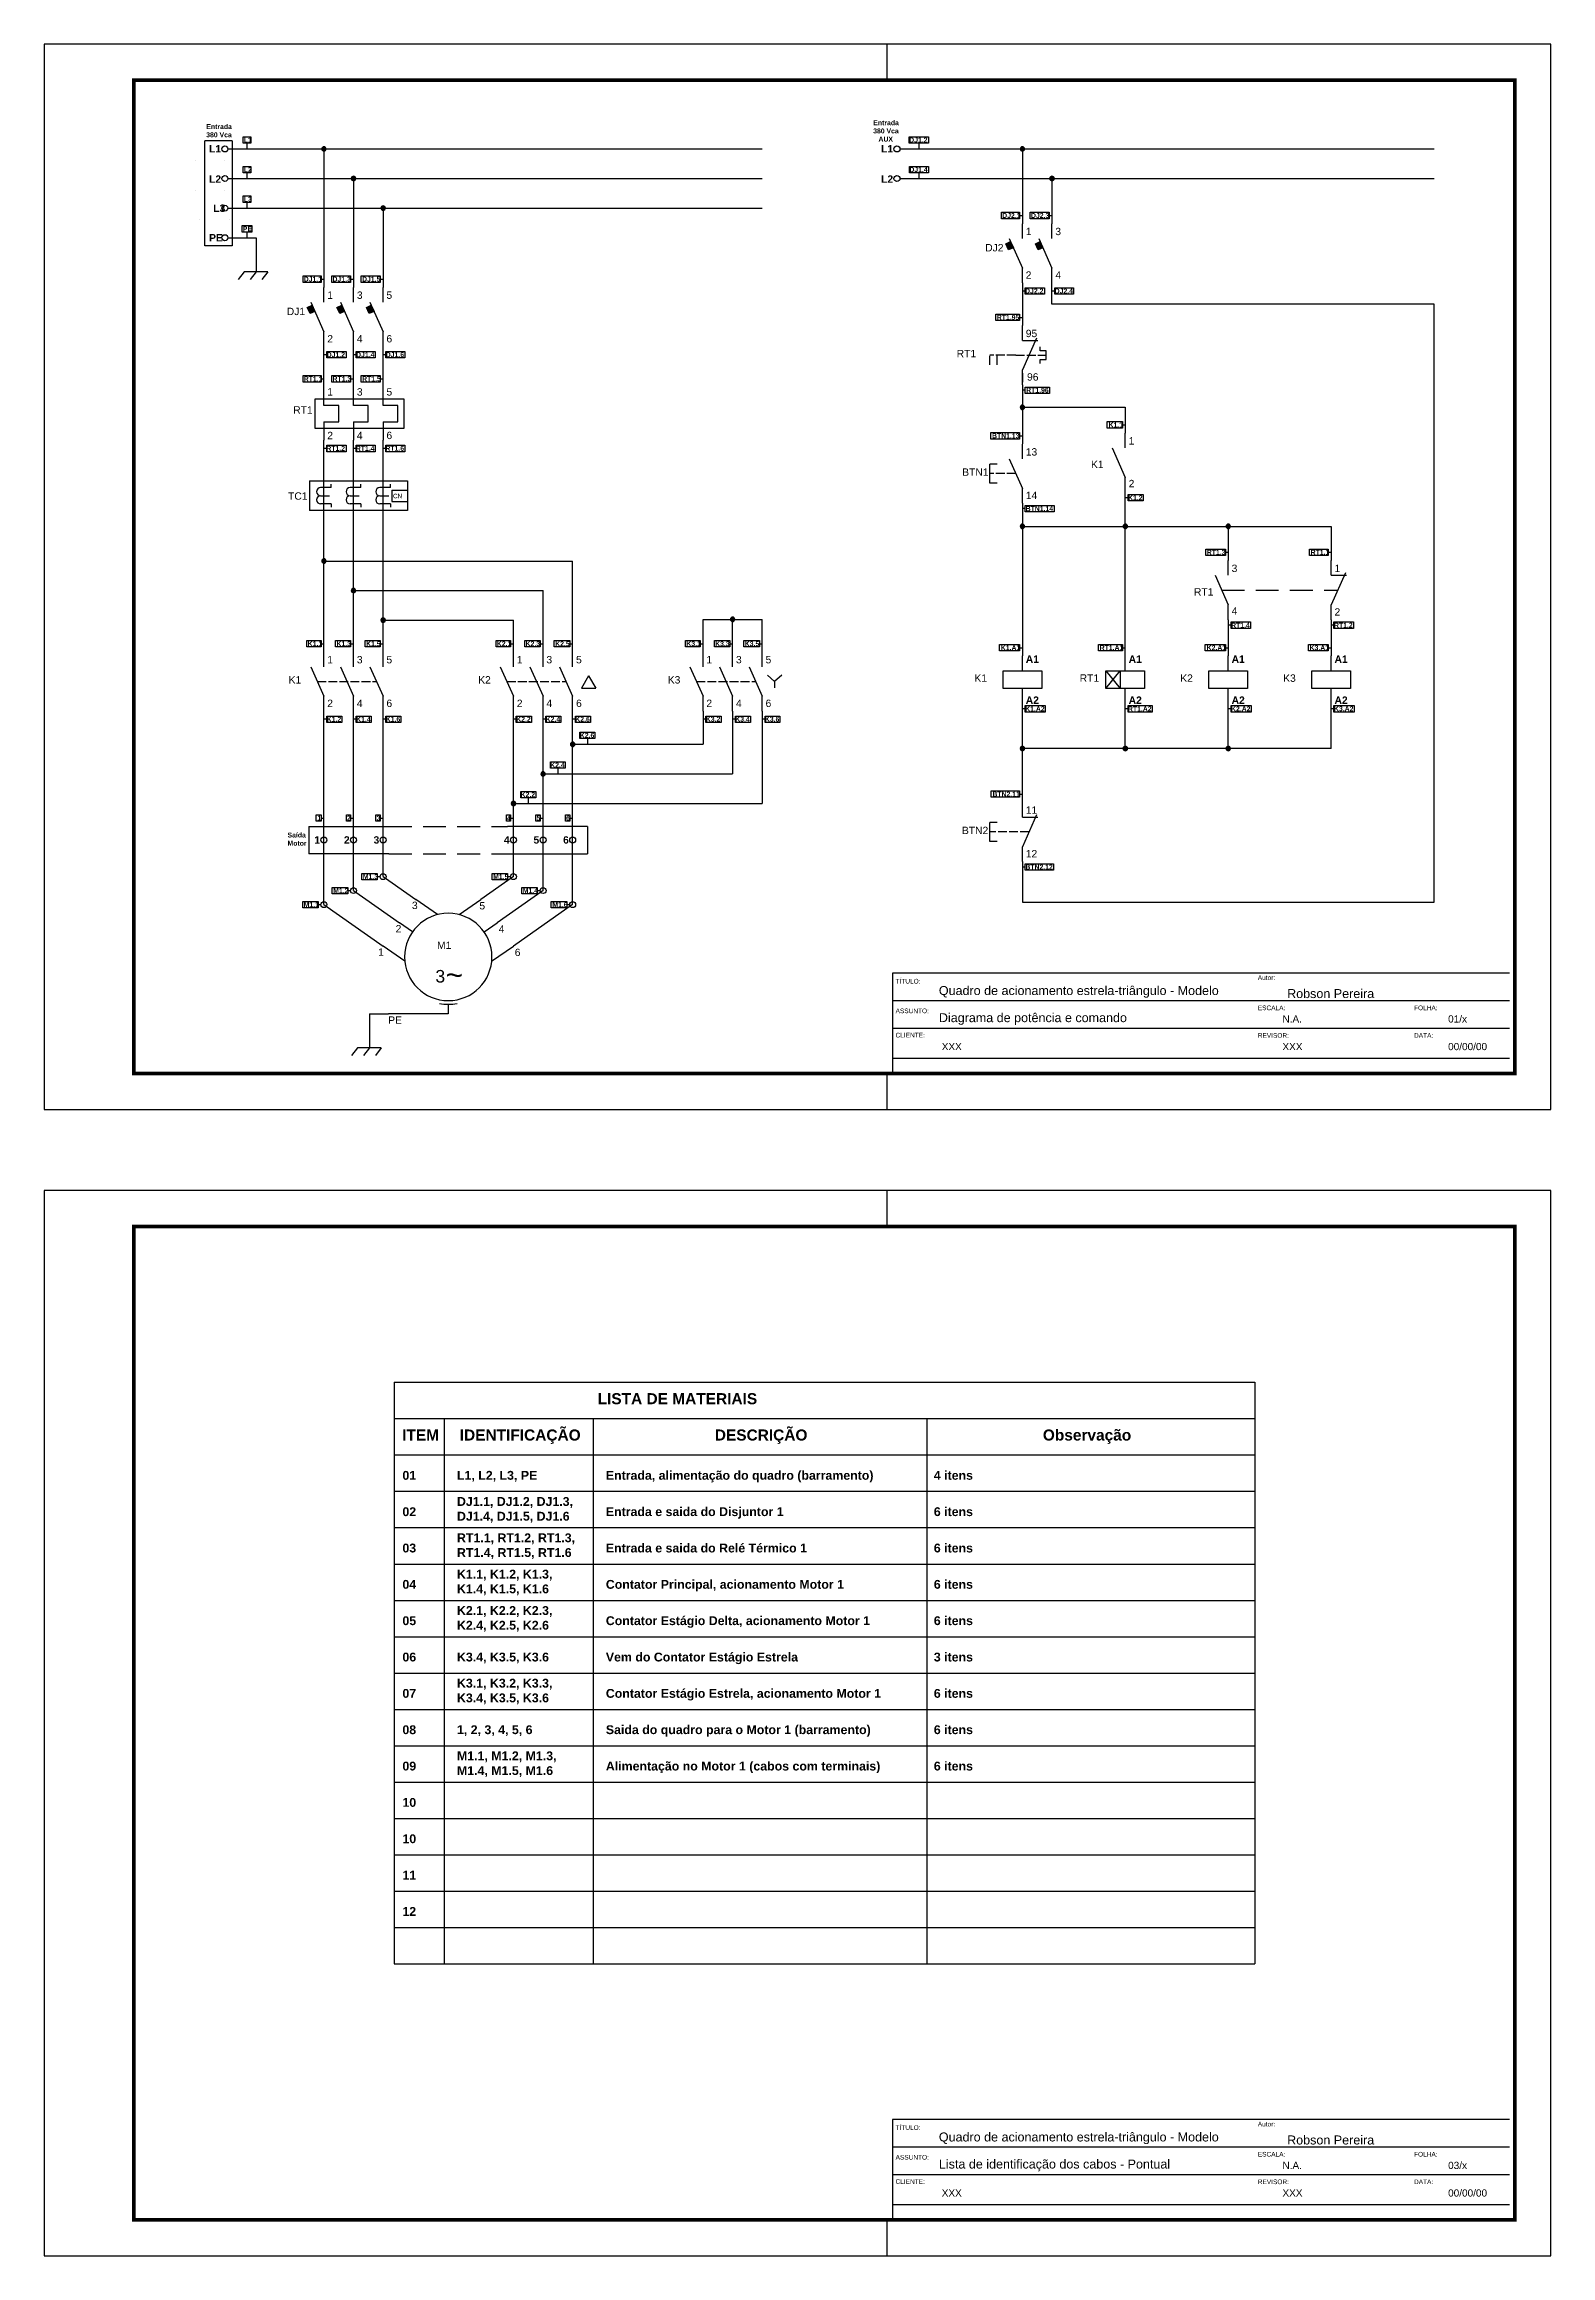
# Model space of a CAD drawing. Header units: millimetres. Extents: x 2659 to 3827, y -300 to 317.
# Drawn here: x 2784 to 3204, y -300 to 317 of the extents above; entities that cross this region are included whole.
import ezdxf
from ezdxf.enums import TextEntityAlignment as Align

# ---------------------------------------------------------------- set-up
doc = ezdxf.new("R2010")
doc.units = ezdxf.units.MM
doc.linetypes.add('ACAD_ISO02W100', pattern=[15, 12, -3])
doc.linetypes.add('HIDDEN', pattern=[9.525, 6.35, -3.175])
for name, color, linetype in [('ARQ-FOLHA', 7, 'Continuous'), ('DISCONTINUA', 7, 'ACAD_ISO02W100'), ('PFV', 7, 'Continuous'), ('REGEN_LINE', 4, 'Continuous')]:
    doc.layers.add(name, color=color, linetype=linetype)
doc.styles.add('arial', font='arial.ttf')
doc.styles.add('TRINIDAD', font='arial.ttf')

msp = doc.modelspace()

# ---------------------------------------------------------------- texts
at = {"attachment_point": 1, "style": 'TRINIDAD'}
for s, insert, char_height, width in [('\\pi2.0087;{\\fArial|b1|i0|c0|p34;Entrada\\P\\pi1.9727;380 Vca}', (2827.5, 294.72), 1.3695, 10.9368), ('\\pi2.0087;{\\fArial|b1|i0|c0|p34;Entrada \\P\\pi1.9727;380 Vca\\P\\pi3.4501;AUX}', (3013.44, 295.8), 1.3695, 10.9368), ('{\\fArial|b1|i0|c0|p34;L1}', (2830.27, 288.88), 2.0542, 1666.6542), ('{\\fArial|b1|i0|c0|p34;L1}', (3017.62, 288.88), 2.0542, 1666.6542), ('{\\fArial|b1|i0|c0|p34;L2}', (2830.27, 280.44), 2.0542, 1666.6542), ('{\\fArial|b1|i0|c0|p34;L2}', (3017.62, 280.44), 2.0542, 1666.6542), ('{\\fArial|b1|i0|c0|p34;L3}', (2831.44, 272.32), 2.0542, 1666.6542), ('{\\fArial|b1|i0|c0|p34;PE}', (2830.27, 264.07), 2.0542, 1666.6542), ('{\\fArial|b1|i0|c0|p34;Saída\\PMotor}', (2852.14, 97.19), 1.3695, 10.9368), ('{\\fArial|b1|i0|c0|p34;1}', (2859.62, 96.17), 2.0542, 1666.6542), ('{\\fArial|b1|i0|c0|p34;2}', (2867.87, 96.17), 2.0542, 1666.6542), ('{\\fArial|b1|i0|c0|p34;3}', (2876.12, 96.17), 2.0542, 1666.6542), ('{\\fArial|b1|i0|c0|p34;4}', (2912.46, 96.17), 2.0542, 1666.6542), ('{\\fArial|b1|i0|c0|p34;5}', (2920.71, 96.17), 2.0542, 1666.6542), ('{\\fArial|b1|i0|c0|p34;6}', (2928.96, 96.17), 2.0542, 1666.6542)]:
    msp.add_mtext(s, dxfattribs=dict(at, insert=insert, char_height=char_height, width=width))
at = {"color": 6, "style": 'TRINIDAD'}
for s, insert, char_height, width, attachment_point in [('{\\fArial|b1|i0|c0|p34;L1}', (2839.94, 290.99), 1.3695, 1.9773, 1), ('{\\fArial|b1|i0|c0|p34;DJ1.2}', (3030.56, 289.61), 1.3695, 1.9773, 9), ('{\\fArial|b1|i0|c0|p34;L2}', (2839.94, 282.74), 1.3695, 1.9773, 1), ('{\\fArial|b1|i0|c0|p34;DJ1.4}', (3030.61, 281.36), 1.3695, 1.9773, 9), ('{\\fArial|b1|i0|c0|p34;L3}', (2839.94, 274.49), 1.3695, 1.9773, 1), ('{\\fArial|b1|i0|c0|p34;PE}', (2839.68, 266.22), 1.3695, 1.9773, 1), ('{\\fArial|b1|i0|c0|p34;DJ2.1}', (3051.38, 269.94), 1.3695, 1.9773, 1), ('{\\fArial|b1|i0|c0|p34;DJ2.3}', (3059.41, 269.94), 1.3695, 1.9773, 1), ('{\\fArial|b1|i0|c0|p34;DJ1.1}', (2856.66, 252.19), 1.3695, 1.9773, 1), ('{\\fArial|b1|i0|c0|p34;DJ1.3}', (2864.68, 252.19), 1.3695, 1.9773, 1), ('{\\fArial|b1|i0|c0|p34;DJ1.5}', (2872.93, 252.19), 1.3695, 1.9773, 1), ('{\\fArial|b1|i0|c0|p34;DJ2.2}', (3062.89, 247.5), 1.3695, 1.9773, 9), ('{\\fArial|b1|i0|c0|p34;DJ2.4}', (3071.11, 247.5), 1.3695, 1.9773, 9), ('{\\fArial|b1|i0|c0|p34;RT1.95}', (3049.87, 241.53), 1.3695, 1.9773, 1), ('{\\fArial|b1|i0|c0|p34;DJ1.2}', (2868.17, 229.74), 1.3695, 1.9773, 9), ('{\\fArial|b1|i0|c0|p34;DJ1.4}', (2876.38, 229.74), 1.3695, 1.9773, 9), ('{\\fArial|b1|i0|c0|p34;DJ1.6}', (2884.63, 229.74), 1.3695, 1.9773, 9), ('{\\fArial|b1|i0|c0|p34;RT1.1}', (2856.66, 224.4), 1.3695, 1.9773, 1), ('{\\fArial|b1|i0|c0|p34;RT1.3}', (2864.68, 224.4), 1.3695, 1.9773, 1), ('{\\fArial|b1|i0|c0|p34;RT1.5}', (2872.93, 224.4), 1.3695, 1.9773, 1), ('{\\fArial|b1|i0|c0|p34;RT1.96}', (3064.34, 219.85), 1.3695, 1.9773, 9), ('{\\fArial|b1|i0|c0|p34;K1.1}', (3081.04, 211.56), 1.3695, 1.9773, 1), ('{\\fArial|b1|i0|c0|p34;RT1.2}', (2868.17, 203.62), 1.3695, 1.9773, 9), ('{\\fArial|b1|i0|c0|p34;RT1.4}', (2876.38, 203.62), 1.3695, 1.9773, 9), ('{\\fArial|b1|i0|c0|p34;RT1.6}', (2884.63, 203.62), 1.3695, 1.9773, 9), ('{\\fArial|b1|i0|c0|p34;BTN1.13}', (3048.55, 208.51), 1.3695, 1.9773, 1), ('{\\fArial|b1|i0|c0|p34;K1.2}', (3090.51, 189.88), 1.3695, 1.9773, 9), ('{\\fArial|b1|i0|c0|p34;BTN1.14}', (3065.58, 186.83), 1.3695, 1.9773, 9), ('{\\fArial|b1|i0|c0|p34;RT1.3}', (3108.41, 176.02), 1.3695, 1.9773, 1), ('{\\fArial|b1|i0|c0|p34;RT1.1}', (3137.37, 176.02), 1.3695, 1.9773, 1), ('{\\fArial|b1|i0|c0|p34;RT1.2}', (3149.1, 154.34), 1.3695, 1.9773, 9), ('{\\fArial|b1|i0|c0|p34;K1.1}', (2857.76, 150.54), 1.3695, 1.9773, 1), ('{\\fArial|b1|i0|c0|p34;K1.3}', (2865.79, 150.54), 1.3695, 1.9773, 1), ('{\\fArial|b1|i0|c0|p34;K1.5}', (2874.04, 150.54), 1.3695, 1.9773, 1), ('{\\fArial|b1|i0|c0|p34;K2.1}', (2910.49, 150.54), 1.3695, 4.9629, 1), ('{\\fArial|b1|i0|c0|p34;K2.3}', (2918.51, 150.54), 1.3695, 1.9773, 1), ('{\\fArial|b1|i0|c0|p34;K2.5}', (2926.76, 150.54), 1.3695, 1.9773, 1), ('{\\fArial|b1|i0|c0|p34;K3.1}', (2963.33, 150.54), 1.3695, 4.9629, 1), ('{\\fArial|b1|i0|c0|p34;K3.3}', (2971.36, 150.54), 1.3695, 1.9773, 1), ('{\\fArial|b1|i0|c0|p34;K3.5}', (2979.61, 150.54), 1.3695, 1.9773, 1), ('{\\fArial|b1|i0|c0|p34;K1.A1}', (3051, 149.42), 1.3695, 1.9773, 1), ('{\\fArial|b1|i0|c0|p34;RT1.A1}', (3078.56, 149.42), 1.3695, 1.9773, 1), ('{\\fArial|b1|i0|c0|p34;K2.A1}', (3108.39, 149.42), 1.3695, 1.9773, 1), ('{\\fArial|b1|i0|c0|p34;K3.A1}', (3137.08, 149.42), 1.3695, 1.9773, 1), ('{\\fArial|b1|i0|c0|p34;K1.6}', (2883.57, 128.11), 1.3695, 1.9773, 9), ('{\\fArial|b1|i0|c0|p34;K2.6}', (2936.41, 128.11), 1.3695, 1.9773, 9), ('{\\fArial|b1|i0|c0|p34;K3.2}', (2972.79, 128.11), 1.3695, 1.9773, 9), ('{\\fArial|b1|i0|c0|p34;K3.4}', (2981.01, 128.11), 1.3695, 1.9773, 9), ('{\\fArial|b1|i0|c0|p34;K3.6}', (2989.26, 128.11), 1.3695, 1.9773, 9), ('{\\fArial|b1|i0|c0|p34;K1.A2}', (3063.22, 131.01), 1.3695, 1.9773, 9), ('{\\fArial|b1|i0|c0|p34;RT1.A2}', (3093.03, 131.01), 1.3695, 1.9773, 9), ('{\\fArial|b1|i0|c0|p34;K2.A2}', (3120.6, 131.01), 1.3695, 1.9773, 9), ('{\\fArial|b1|i0|c0|p34;K3.A2}', (3149.3, 131.01), 1.3695, 1.9773, 9), ('{\\fArial|b1|i0|c0|p34;K1.2}', (2867.11, 128.11), 1.3695, 1.9773, 9), ('{\\fArial|b1|i0|c0|p34;K1.4}', (2875.32, 128.11), 1.3695, 1.9773, 9), ('{\\fArial|b1|i0|c0|p34;K2.2}', (2919.95, 128.11), 1.3695, 1.9773, 9), ('{\\fArial|b1|i0|c0|p34;K2.4}', (2928.16, 128.11), 1.3695, 1.9773, 9), ('{\\fArial|b1|i0|c0|p34;K2.6}', (2937.67, 123.6), 1.3695, 1.9773, 9), ('{\\fArial|b1|i0|c0|p34;K2.4}', (2929.42, 115.35), 1.3695, 1.9773, 9), ('{\\fArial|b1|i0|c0|p34;K2.2}', (2921.17, 107.1), 1.3695, 1.9773, 9), ('{\\fArial|b1|i0|c0|p34;BTN2.11}', (3048.65, 108.6), 1.3695, 1.9773, 1), ('{\\fArial|b1|i0|c0|p34;1}', (2860.46, 101.91), 1.3695, 1.9773, 1), ('{\\fArial|b1|i0|c0|p34;2}', (2868.71, 101.91), 1.3695, 1.9773, 1), ('{\\fArial|b1|i0|c0|p34;3}', (2876.96, 101.91), 1.3695, 1.9773, 1), ('{\\fArial|b1|i0|c0|p34;4}', (2913.3, 101.91), 1.3695, 1.9773, 1), ('{\\fArial|b1|i0|c0|p34;5}', (2921.55, 101.91), 1.3695, 1.9773, 1), ('{\\fArial|b1|i0|c0|p34;6}', (2929.8, 101.91), 1.3695, 1.9773, 1), ('{\\fArial|b1|i0|c0|p34;BTN2.12}', (3065.5, 86.91), 1.3695, 1.9773, 9), ('{\\fArial|b1|i0|c0|p34;M1.2}', (2864.88, 81.69), 1.3695, 1.9773, 1), ('{\\fArial|b1|i0|c0|p34;M1.3}', (2873.13, 85.59), 1.3695, 1.9773, 1), ('{\\fArial|b1|i0|c0|p34;M1.5}', (2909.47, 85.59), 1.3695, 1.9773, 1), ('{\\fArial|b1|i0|c0|p34;M1.4}', (2917.72, 81.7), 1.3695, 1.9773, 1), ('{\\fArial|b1|i0|c0|p34;M1.1}', (2856.63, 77.78), 1.3695, 1.9773, 1), ('{\\fArial|b1|i0|c0|p34;M1.6}', (2925.97, 77.78), 1.3695, 1.9773, 1), ('{\\fArial|b1|i0|c0|p34;L1, L2, L3, PE}', (2899.38, -80.8), 2.4651, 1999.985, 1), ('{\\fArial|b1|i0|c0|p34;Entrada, alimentação do quadro (barramento)}', (2940.88, -80.8), 2.4651, 1999.985, 1), ('{\\fArial|b1|i0|c0|p34;4 itens}', (3032.32, -80.8), 2.4651, 1999.985, 1), ('{\\fArial|b1|i0|c0|p34;DJ1.1, DJ1.2, DJ1.3, \\PDJ1.4, DJ1.5, DJ1.6}', (2899.38, -88.09), 2.4651, 1999.985, 1), ('{\\fArial|b1|i0|c0|p34;Entrada e saida do Disjuntor 1}', (2940.88, -90.93), 2.4651, 1999.985, 1), ('{\\fArial|b1|i0|c0|p34;6 itens}', (3032.32, -90.93), 2.4651, 1999.985, 1), ('{\\fArial|b1|i0|c0|p34;RT1.1, RT1.2, RT1.3, \\PRT1.4, RT1.5, RT1.6}', (2899.38, -98.22), 2.4651, 1999.985, 1), ('{\\fArial|b1|i0|c0|p34;Entrada e saida do Relé Térmico 1}', (2940.88, -101.07), 2.4651, 1999.985, 1), ('{\\fArial|b1|i0|c0|p34;6 itens}', (3032.32, -101.07), 2.4651, 1999.985, 1), ('{\\fArial|b1|i0|c0|p34;K1.1, K1.2, K1.3, \\PK1.4, K1.5, K1.6}', (2899.38, -108.35), 2.4651, 1999.985, 1), ('{\\fArial|b1|i0|c0|p34;Contator Principal, acionamento Motor 1}', (2940.88, -111.2), 2.4651, 1999.985, 1), ('{\\fArial|b1|i0|c0|p34;6 itens}', (3032.32, -111.2), 2.4651, 1999.985, 1), ('{\\fArial|b1|i0|c0|p34;K2.1, K2.2, K2.3, \\PK2.4, K2.5, K2.6}', (2899.38, -118.49), 2.4651, 1999.985, 1), ('{\\fArial|b1|i0|c0|p34;Contator Estágio Delta, acionamento Motor 1}', (2940.88, -121.33), 2.4651, 1999.985, 1), ('{\\fArial|b1|i0|c0|p34;6 itens}', (3032.32, -121.33), 2.4651, 1999.985, 1), ('{\\fArial|b1|i0|c0|p34;K3.4, K3.5, K3.6}', (2899.38, -131.47), 2.4651, 1999.985, 1), ('{\\fArial|b1|i0|c0|p34;Vem do Contator Estágio Estrela}', (2940.88, -131.47), 2.4651, 1999.985, 1), ('{\\fArial|b1|i0|c0|p34;3 itens}', (3032.32, -131.47), 2.4651, 1999.985, 1), ('{\\fArial|b1|i0|c0|p34;K3.1, K3.2, K3.3, \\PK3.4, K3.5, K3.6}', (2899.38, -138.75), 2.4651, 1999.985, 1), ('{\\fArial|b1|i0|c0|p34;Contator Estágio Estrela, acionamento Motor 1}', (2940.88, -141.6), 2.4651, 1999.985, 1), ('{\\fArial|b1|i0|c0|p34;6 itens}', (3032.32, -141.6), 2.4651, 1999.985, 1), ('{\\fArial|b1|i0|c0|p34;1, 2, 3, 4, 5, 6}', (2899.38, -151.73), 2.4651, 1999.985, 1), ('{\\fArial|b1|i0|c0|p34;Saida do quadro para o Motor 1 (barramento)}', (2940.88, -151.73), 2.4651, 1999.985, 1), ('{\\fArial|b1|i0|c0|p34;6 itens}', (3032.32, -151.73), 2.4651, 1999.985, 1), ('{\\fArial|b1|i0|c0|p34;M1.1, M1.2, M1.3, \\PM1.4, M1.5, M1.6}', (2899.38, -159.02), 2.4651, 1999.985, 1), ('{\\fArial|b1|i0|c0|p34;Alimentação no Motor 1 (cabos com terminais)}', (2940.88, -161.87), 2.4651, 1999.985, 1), ('{\\fArial|b1|i0|c0|p34;6 itens}', (3032.32, -161.87), 2.4651, 1999.985, 1)]:
    msp.add_mtext(s, dxfattribs=dict(at, insert=insert, char_height=char_height, width=width, attachment_point=attachment_point))
at = {"color": 6, "insert": (3120.41, 154.34), "char_height": 1.3695, "attachment_point": 9, "style": 'TRINIDAD'}
msp.add_mtext('{\\fArial|b1|i0|c0|p34;RT1.4}', dxfattribs=at)
at = {"layer": 'ARQ-FOLHA', "style": 'arial'}
for s, height, p in [('TÍTULO:', 1.3, (3021.65, 55.1)), ('Autor:', 1.3, (3122.64, 56.07)), ('Quadro de acionamento estrela-triângulo - Modelo', 2.5, (3033.72, 51.89)), ('Robson Pereira', 2.5, (3130.82, 51.05)), ('ASSUNTO:', 1.3, (3021.66, 46.83)), ('Diagrama de potência e comando', 2.5, (3033.74, 44.33)), ('ESCALA:', 1.3, (3122.64, 47.67)), ('N.A.', 2, (3129.51, 44.22)), ('FOLHA:', 1.3, (3166.2, 47.67)), ('01/x', 2, (3175.69, 44.22)), ('CLIENTE:', 1.3, (3021.65, 40.06)), ('XXX', 2, (3034.52, 36.52)), ('REVISOR:', 1.3, (3122.64, 39.97)), ('XXX', 2, (3129.51, 36.52)), ('DATA:', 1.3, (3166.2, 39.97)), ('00/00/00', 2, (3175.69, 36.52)), ('TÍTULO:', 1.3, (3021.65, -264.55)), ('Quadro de acionamento estrela-triângulo - Modelo', 2.5, (3033.72, -267.77)), ('Autor:', 1.3, (3122.64, -263.58)), ('ESCALA:', 1.3, (3122.64, -271.98)), ('Robson Pereira', 2.5, (3130.82, -268.61)), ('FOLHA:', 1.3, (3166.2, -271.98)), ('ASSUNTO:', 1.3, (3021.66, -272.83)), ('Lista de identificação dos cabos - Pontual', 2.5, (3033.74, -275.32)), ('N.A.', 2, (3129.51, -275.44)), ('03/x', 2, (3175.69, -275.44)), ('CLIENTE:', 1.3, (3021.65, -279.59)), ('XXX', 2, (3034.52, -283.14)), ('REVISOR:', 1.3, (3122.64, -279.68)), ('XXX', 2, (3129.51, -283.14)), ('DATA:', 1.3, (3166.2, -279.68)), ('00/00/00', 2, (3175.69, -283.14))]:
    msp.add_text(s, height=height, dxfattribs=at).set_placement(p)

# ---------------------------------------------------------------- blocks, each defined once
blk = doc.blocks.new('FOLHA A3')
at = {"layer": 'ARQ-FOLHA'}
for p, q in [((420, 0), (0, 0)), ((0, 0), (0, -297)), ((235, -10), (235, 0)), ((420, -297), (420, 0)), ((235, -297), (235, -287)), ((0, -297), (420, -297))]:
    blk.add_line(p, q, dxfattribs=at)
at = {"layer": 'ARQ-FOLHA', "const_width": 1}
blk.add_lwpolyline([(410, -10), (25, -10), (25, -287), (410, -287), (410, -10)], dxfattribs=at)
blk = doc.blocks.new('A$C6DFD4CAF')
at = {"layer": 'REGEN_LINE', "linetype": 'Continuous'}
blk.add_line((1.65, 0.82), (4.12, 0.82), dxfattribs=at)
blk.add_circle((0.82, 0.82), 0.825, dxfattribs=at)
blk = doc.blocks.new('A$C65563596')
at = {"layer": 'REGEN_LINE', "linetype": 'Continuous'}
for p, q in [((1.65, 2.16), (0, 0)), ((8.25, 2.16), (1.65, 2.16)), ((4.95, 2.16), (3.3, 0)), ((4.95, 4.64), (4.95, 2.16)), ((8.25, 2.16), (6.6, 0))]:
    blk.add_line(p, q, dxfattribs=at)
blk = doc.blocks.new('RT3F')
at = {"layer": 'REGEN_LINE', "linetype": 'Continuous'}
for p, q in [((-1.807, 0.333), (-1.807, 1.084)), ((-0.602, 0.333), (-0.602, 1.084)), ((0.602, 0.333), (0.602, 1.084)), ((-1.205, 0.333), (-1.807, 0.333)), ((-1.205, -0.333), (-1.205, 0.333)), ((0, 0.333), (-0.602, 0.333)), ((0, -0.333), (0, 0.333)), ((1.205, 0.333), (0.602, 0.333)), ((1.205, -0.333), (1.205, 0.333)), ((-1.807, -0.333), (-1.205, -0.333)), ((-1.807, -0.333), (-1.807, -1.084)), ((-0.602, -0.333), (0, -0.333)), ((-0.602, -0.333), (-0.602, -1.084)), ((0.602, -0.333), (1.205, -0.333)), ((0.602, -0.333), (0.602, -1.084))]:
    blk.add_line(p, q, dxfattribs=at)
at = {"layer": 'REGEN_LINE', "color": 2, "linetype": 'Continuous'}
blk.add_lwpolyline([(-2.169, 0.602), (1.446, 0.602), (1.446, -0.602), (-2.169, -0.602)], close=True, dxfattribs=at)
blk = doc.blocks.new('RELE_TERMICO_3FASES')
at = {"linetype": 'Continuous'}
blk.add_blockref('RT3F', (0, 0), dxfattribs=at)
at = {"linetype": 'Continuous', "style": 'TRINIDAD'}
for tag, p in [('CONTACTO1', (-1.671, 0.889)), ('CONTACTO3', (-0.466, 0.886)), ('CONTACTO5', (0.739, 0.887)), ('RELE_TERMICO', (-3.057, 0.15)), ('CONTACTO2', (-1.671, -0.889)), ('CONTACTO4', (-0.466, -0.889)), ('CONTACTO6', (0.739, -0.886))]:
    blk.add_attdef(tag, text='', height=0.3, dxfattribs=at).set_placement(p, align=Align.MIDDLE_LEFT)
blk = doc.blocks.new('C3F')
at = {"layer": 'DISCONTINUA', "linetype": 'ACAD_ISO02W100', "ltscale": 0.03}
blk.add_line((-1.473, 0.602), (0.937, 0.602), dxfattribs=at)
at = {"layer": 'REGEN_LINE', "linetype": 'Continuous'}
for p, q in [((-1.74, 1.205), (-1.205, 0)), ((-0.535, 1.205), (0, 0)), ((0.669, 1.205), (1.205, 0))]:
    blk.add_line(p, q, dxfattribs=at)
for points in [[(-1.205, 1.205, 0), (-1.205, 1.807, 0)], [(0, 1.205, 0), (0, 1.807, 0)], [(1.205, 1.205, 0), (1.205, 1.807, 0)], [(-1.205, -0.602, 0), (-1.205, 0, 0)], [(0, -0.602, 0), (0, 0, 0)], [(1.205, -0.602, 0), (1.205, 0, 0)]]:
    blk.add_polyline3d(points, dxfattribs=at)
blk = doc.blocks.new('CONTACTOR_3FASE')
at = {"layer": 'PFV', "color": 0}
blk.add_polyline3d([(1.205, 1.205, 0), (1.205, 1.807, 0)], dxfattribs=at)
at = {"layer": 'REGEN_LINE', "linetype": 'Continuous'}
for points in [[(0, 1.205, 0), (0, 1.807, 0)], [(1.205, 1.205, 0), (1.205, 1.807, 0)]]:
    blk.add_polyline3d(points, dxfattribs=at)
at = {"linetype": 'Continuous'}
blk.add_blockref('C3F', (0, 0), dxfattribs=at)
at = {"linetype": 'Continuous', "style": 'TRINIDAD'}
for tag, p in [('CONTACTO1', (-1.068, 1.491)), ('CONTACTO3', (0.137, 1.491)), ('CONTACTO5', (1.342, 1.491)), ('CONTACTOR', (-2.64, 0.67)), ('CONTACTO2', (-1.068, -0.286)), ('CONTACTO4', (0.137, -0.286)), ('CONTACTO6', (1.342, -0.286))]:
    blk.add_attdef(tag, text='', height=0.3, dxfattribs=at).set_placement(p, align=Align.MIDDLE_LEFT)
blk = doc.blocks.new('A$C63D71EA1')
at = {"layer": 'ARQ-FOLHA', "color": 4}
for p, q in [((4.13, 4.56), (1.14, 4.56)), ((1.14, 2.28), (3.64, 2.28)), ((4.13, 0), (1.14, 0))]:
    blk.add_line(p, q, dxfattribs=at)
for centre in [(1.14, 3.42), (1.14, 1.14)]:
    blk.add_arc(centre, 1.14, 90, 270, dxfattribs=at)
blk = doc.blocks.new('A$C5B0573E4')
at = {"layer": 'REGEN_LINE', "color": 2, "linetype": 'Continuous'}
for p, q in [((6.5, 8.25), (33.89, 8.25)), ((6.5, 8.25), (6.5, 0)), ((33.89, 8.25), (33.89, 0)), ((29.52, 5.72), (29.52, 2.54)), ((29.52, 5.72), (33.89, 5.72)), ((29.52, 2.54), (33.89, 2.54)), ((31.74, 5.72), (33.89, 5.72)), ((31.74, 2.54), (33.89, 2.54)), ((33.89, 0), (6.5, 0))]:
    blk.add_line(p, q, dxfattribs=at)
at = {"layer": 'REGEN_LINE', "linetype": 'Continuous'}
for p, q in [((10.54, 8.25), (10.54, 8.25)), ((12.6, 6.41), (12.6, 7.33)), ((18.79, 8.25), (18.79, 8.25)), ((20.85, 6.41), (20.85, 7.33)), ((27.04, 8.25), (27.04, 8.25)), ((27.04, 6.35), (27.04, 6.35)), ((29.1, 6.41), (29.1, 7.33)), ((12.6, 1.84), (12.6, 0.92)), ((20.85, 1.84), (20.85, 0.92)), ((29.1, 1.84), (29.1, 0.92)), ((10.54, 0), (10.54, 0)), ((18.79, 0), (18.79, 0)), ((27.04, 0), (27.04, 0))]:
    blk.add_line(p, q, dxfattribs=at)
at = {"layer": 'ARQ-FOLHA'}
for p in [(8.48, 1.84), (16.73, 1.84), (24.98, 1.84)]:
    blk.add_blockref('A$C63D71EA1', p, dxfattribs=at)
at = {"linetype": 'Continuous', "style": 'TRINIDAD'}
for tag, height, p in [('TRAFO_CORRENTE', 2.05, (0.55, 4.05)), ('CON_DADOS', 1.27, (29.81, 4.05))]:
    blk.add_attdef(tag, text='', height=height, dxfattribs=at).set_placement(p, align=Align.MIDDLE_LEFT)
blk = doc.blocks.new('I1F')
at = {"layer": 'REGEN_LINE', "linetype": 'Continuous'}
blk.add_hatch(color=256, dxfattribs=at).paths.add_polyline_path([(-0.479, 1.078), (-0.676, 0.99), (-0.563, 0.737), (-0.366, 0.825)])
blk.add_line((-0.535, 1.205), (0, 0), dxfattribs=at)
blk.add_lwpolyline([(-0.366, 0.825), (-0.563, 0.737), (-0.676, 0.99), (-0.479, 1.078)], close=True, dxfattribs=at)
for points in [[(0, 1.205, 0), (0, 1.807, 0)], [(0, -0.602, 0), (0, 0, 0)]]:
    blk.add_polyline3d(points, dxfattribs=at)
blk = doc.blocks.new('A$C50F422C3')
at = {"linetype": 'Continuous', "xscale": 6.84765625, "yscale": 6.84765625, "zscale": 6.847495891502787}
for p in [(10.68, 4.13), (18.93, 4.13), (27.18, 4.13)]:
    blk.add_blockref('I1F', p, dxfattribs=at)
at = {"linetype": 'Continuous', "style": 'TRINIDAD'}
for tag, p in [('CONTACTO1', (11.62, 14.33)), ('CONTACTO3', (19.87, 14.33)), ('CONTACTO5', (28.12, 14.33)), ('DISJUNTOR', (0.33, 9.8)), ('CONTACTO2', (11.62, 2.17)), ('CONTACTO4', (19.87, 2.17)), ('CONTACTO6', (28.12, 2.17))]:
    blk.add_attdef(tag, text='', height=2.05, dxfattribs=at).set_placement(p, align=Align.MIDDLE_LEFT)
blk = doc.blocks.new('A$C76F55B39')
at = {"linetype": 'Continuous', "xscale": 6.84765625, "yscale": 6.84765625, "zscale": 6.847495891502787}
for p in [(10.68, 4.13), (18.93, 4.13)]:
    blk.add_blockref('I1F', p, dxfattribs=at)
at = {"linetype": 'Continuous', "style": 'TRINIDAD'}
for tag, p in [('CONTACTO1', (11.62, 14.33)), ('CONTACTO3', (19.87, 14.33)), ('DISJUNTOR', (0.33, 9.8)), ('CONTACTO2', (11.62, 2.17)), ('CONTACTO4', (19.87, 2.17))]:
    blk.add_attdef(tag, text='', height=2.05, dxfattribs=at).set_placement(p, align=Align.MIDDLE_LEFT)
blk = doc.blocks.new('PNO')
at = {"layer": 'DISCONTINUA', "color": 4, "linetype": 'ACAD_ISO02W100', "ltscale": 0.03}
blk.add_line((-0.268, 0.602), (-1.332, 0.602), dxfattribs=at)
at = {"layer": 'REGEN_LINE', "linetype": 'Continuous'}
for p, q in [((-1.332, 0.215), (-1.332, 0.99)), ((-1.029, 0.99), (-1.332, 0.99)), ((-0.535, 1.205), (0, 0)), ((-1.029, 0.215), (-1.332, 0.215))]:
    blk.add_line(p, q, dxfattribs=at)
for points in [[(0, 1.205, 0), (0, 1.807, 0)], [(0, -0.602, 0), (0, 0, 0)]]:
    blk.add_polyline3d(points, dxfattribs=at)
blk = doc.blocks.new('PULSADOR_START')
at = {"linetype": 'Continuous'}
blk.add_blockref('PNO', (0, 0), dxfattribs=at)
at = {"linetype": 'Continuous', "style": 'TRINIDAD'}
for tag, p in [('CONTACTO1', (0.137, 1.488)), ('PULSADOR_Nº:', (-2.45, 0.663)), ('CONTACTO2', (0.137, -0.286))]:
    blk.add_attdef(tag, text='', height=0.3, dxfattribs=at).set_placement(p, align=Align.MIDDLE_LEFT)
blk = doc.blocks.new('PNC')
at = {"layer": 'DISCONTINUA', "color": 4, "linetype": 'ACAD_ISO02W100', "ltscale": 0.03}
blk.add_line((0.268, 0.602), (-1.332, 0.602), dxfattribs=at)
at = {"layer": 'REGEN_LINE', "linetype": 'Continuous'}
for p, q in [((-1.332, 0.215), (-1.332, 0.99)), ((-1.029, 0.99), (-1.332, 0.99)), ((0.578, 1.301), (0, 0)), ((0, 1.205), (0.63, 1.205)), ((-1.029, 0.215), (-1.332, 0.215))]:
    blk.add_line(p, q, dxfattribs=at)
for points in [[(0, 1.205, 0), (0, 1.807, 0)], [(0, -0.602, 0), (0, 0, 0)]]:
    blk.add_polyline3d(points, dxfattribs=at)
blk = doc.blocks.new('PULSADOR_STOP')
at = {"linetype": 'Continuous'}
blk.add_blockref('PNC', (0, 0), dxfattribs=at)
at = {"linetype": 'Continuous', "style": 'TRINIDAD'}
for tag, p in [('CONTACTO1', (0.137, 1.491)), ('PULSADOR_Nº:', (-2.461, 0.663)), ('CONTACTO2', (0.137, -0.286))]:
    blk.add_attdef(tag, text='', height=0.3, dxfattribs=at).set_placement(p, align=Align.MIDDLE_LEFT)
blk = doc.blocks.new('CF')
at = {"layer": 'REGEN_LINE', "linetype": 'Continuous'}
blk.add_line((-0.535, 1.205), (0, 0), dxfattribs=at)
for points in [[(0, 1.205, 0), (0, 1.807, 0)], [(0, -0.602, 0), (0, 0, 0)]]:
    blk.add_polyline3d(points, dxfattribs=at)
blk = doc.blocks.new('CONTACTOR_FASE')
at = {"linetype": 'Continuous'}
blk.add_blockref('CF', (0, 0), dxfattribs=at)
at = {"style": 'TRINIDAD'}
blk.add_attdef('CONTACTO1', (0.137, 1.34), '', height=0.3, dxfattribs=at)
at = {"linetype": 'Continuous', "style": 'TRINIDAD'}
blk.add_attdef('KM', text='', height=0.3, dxfattribs=at).set_placement((-1.396, 0.531), align=Align.MIDDLE_LEFT)
at = {"style": 'TRINIDAD'}
blk.add_attdef('CONTACTO2', text='', height=0.3, dxfattribs=at).set_placement((0.137, -0.25), align=Align.MIDDLE_LEFT)
blk = doc.blocks.new('C1FNC')
at = {"layer": 'REGEN_LINE', "linetype": 'Continuous'}
for p, q in [((0.578, 1.301), (0, 0)), ((0, 1.205), (0.63, 1.205))]:
    blk.add_line(p, q, dxfattribs=at)
for points in [[(0, 1.205, 0), (0, 1.807, 0)], [(0, -0.602, 0), (0, 0, 0)]]:
    blk.add_polyline3d(points, dxfattribs=at)
blk = doc.blocks.new('CONTACTOR_1F_NC')
at = {"linetype": 'Continuous'}
blk.add_blockref('C1FNC', (0, 0), dxfattribs=at)
at = {"linetype": 'Continuous', "style": 'TRINIDAD'}
for tag, p in [('CONTACTO1', (0.137, 1.491)), ('CONTACTOR_Nº:', (-1.054, 0.67)), ('CONTACTO2', (0.137, -0.286))]:
    blk.add_attdef(tag, text='', height=0.3, dxfattribs=at).set_placement(p, align=Align.MIDDLE_LEFT)
blk = doc.blocks.new('BC')
at = {"layer": 'REGEN_LINE', "linetype": 'Continuous'}
blk.add_lwpolyline([(0.787, 0), (-0.787, 0), (-0.787, 0.727), (0.787, 0.727)], close=True, dxfattribs=at)
for points in [[(0, 0.727, 0), (0, 1.329, 0)], [(0, -0.602, 0), (0, 0, 0)]]:
    blk.add_polyline3d(points, dxfattribs=at)
at = {"char_height": 0.3, "width": 243.39615, "attachment_point": 4, "style": 'TRINIDAD'}
for s, insert in [('{\\fArial|b1|i0|c0|p34;A1}', (0.137, 1.198)), ('{\\fArial|b1|i0|c0|p34;A2}', (0.137, -0.471))]:
    blk.add_mtext(s, dxfattribs=dict(at, insert=insert))
blk = doc.blocks.new('BOBINA_CONTACTOR')
at = {"linetype": 'Continuous'}
blk.add_blockref('BC', (0, 0), dxfattribs=at)
at = {"linetype": 'Continuous', "style": 'TRINIDAD'}
blk.add_attdef('CONTACTOR_Nº:', text='', height=0.3, dxfattribs=at).set_placement((-1.953, 0.426), align=Align.MIDDLE_LEFT)
blk = doc.blocks.new('BTAC')
at = {"layer": 'REGEN_LINE', "linetype": 'Continuous'}
for p, q in [((-0.787, 0.727), (-0.208, 0)), ((-0.787, 0), (-0.208, 0.727))]:
    blk.add_line(p, q, dxfattribs=at)
for points in [[(0.787, 0), (-0.787, 0), (-0.787, 0.727), (0.787, 0.727)], [(-0.787, 0.727), (-0.208, 0.727), (-0.208, 0), (-0.787, 0)]]:
    blk.add_lwpolyline(points, close=True, dxfattribs=at)
for points in [[(0, 0.727, 0), (0, 1.329, 0)], [(0, -0.602, 0), (0, 0, 0)]]:
    blk.add_polyline3d(points, dxfattribs=at)
at = {"char_height": 0.3, "width": 243.39615, "style": 'TRINIDAD'}
for s, insert, attachment_point in [('{\\fArial|b1|i0|c0|p34;A1}', (0.137, 1.348), 1), ('{\\fArial|b1|i0|c0|p34;A2}', (0.137, -0.621), 7)]:
    blk.add_mtext(s, dxfattribs=dict(at, insert=insert, attachment_point=attachment_point))
blk = doc.blocks.new('BOBINA_TEMPO_A_CONEXION')
at = {"linetype": 'Continuous'}
blk.add_blockref('BTAC', (0, 0), dxfattribs=at)
at = {"linetype": 'Continuous', "style": 'TRINIDAD'}
blk.add_attdef('TEMPORIZADOR_Nº:', text='', height=0.3, dxfattribs=at).set_placement((-1.858, 0.429), align=Align.MIDDLE_LEFT)
blk = doc.blocks.new('RTNC')
at = {"layer": 'DISCONTINUA', "linetype": 'ACAD_ISO02W100', "ltscale": 0.03}
for p, q in [((0.727, 0.784), (0.727, 0.948)), ((-0.268, 0.602), (-1.332, 0.602)), ((-1.332, 0.215), (-1.332, 0.602)), ((-1.028, 0.215), (-1.028, 0.602)), ((-0.268, 0.602), (0.969, 0.602)), ((0.969, 0.784), (0.727, 0.784)), ((0.727, 0.421), (0.969, 0.421)), ((0.727, 0.257), (0.727, 0.421)), ((0.969, 0.421), (0.969, 0.784))]:
    blk.add_line(p, q, dxfattribs=at)
at = {"layer": 'REGEN_LINE', "linetype": 'Continuous'}
for p, q in [((0.578, 1.301), (0, 0)), ((0, 1.205), (0.63, 1.205))]:
    blk.add_line(p, q, dxfattribs=at)
for points in [[(0, 1.205, 0), (0, 1.807, 0)], [(0, -0.602, 0), (0, 0, 0)]]:
    blk.add_polyline3d(points, dxfattribs=at)
blk = doc.blocks.new('RELE_TERMICO_NC')
at = {"layer": 'PFV', "color": 0}
blk.add_polyline3d([(0, -0.128, 0), (0, -0.491, 0)], dxfattribs=at)
at = {"linetype": 'Continuous'}
blk.add_blockref('RTNC', (0, 0), dxfattribs=at)
at = {"linetype": 'Continuous', "style": 'TRINIDAD'}
for tag, p in [('CONTACTO1', (0.137, 1.488)), ('RELE_TERMICO_Nº:', (-2.675, 0.668)), ('CONTACTO2', (0.189, -0.283))]:
    blk.add_attdef(tag, text='', height=0.3, dxfattribs=at).set_placement(p, align=Align.MIDDLE_LEFT)
blk = doc.blocks.new('A$C516A3A7E')
at = {"layer": 'ARQ-FOLHA'}
h = blk.add_hatch(dxfattribs=at)
h.set_pattern_fill('ANGLE', color=256)
h.set_pattern_definition([(0, (-2480.903, -361.932), (0, 6.985), [5.08, -1.905]), (90, (-2480.903, -361.932), (-6.985, 4e-16), [5.08, -1.905])])
h.paths.add_polyline_path([(1.24, 0.62, 1), (0, 0.62, 1)])
blk.add_circle((0.62, 0.62), 0.619, dxfattribs=at)
blk = doc.blocks.new('A$C13A8395B')
at = {"layer": 'ARQ-FOLHA'}
for p, q in [((0, 0.62), (1.24, 0.62)), ((0.62, 0), (0.62, 1.24))]:
    blk.add_line(p, q, dxfattribs=at)
blk.add_blockref('A$C516A3A7E', (0, 0), dxfattribs=at)
blk = doc.blocks.new('A$C1C2E36A3')
at = {"layer": 'ARQ-FOLHA'}
h = blk.add_hatch(color=256, dxfattribs=at)
h.dxf.hatch_style = 1
h.paths.add_polyline_path([(0.62, 1.24, 0.414214), (0, 0.62), (0.62, 0.62)])
h.paths.add_polyline_path([(0.62, 1.24), (0.62, 0.62), (1.24, 0.62, 0.414214)])
h.paths.add_polyline_path([(1.24, 0.62), (0.62, 0.62), (0.62, 0, 0.414214)])
h.paths.add_polyline_path([(0.62, 0.62), (0, 0.62, 0.414214), (0.62, 0)])
at = {"layer": 'ARQ-FOLHA', "xscale": -1, "rotation": 180}
blk.add_blockref('A$C13A8395B', (0, 1.24), dxfattribs=at)
blk = doc.blocks.new('A$C64281128')
at = {"layer": 'ARQ-FOLHA', "color": 1}
for p, q in [((1.99, 3.45), (0, 0)), ((0, 0), (3.99, 0)), ((1.99, 3.45), (3.99, 0))]:
    blk.add_line(p, q, dxfattribs=at)
blk = doc.blocks.new('A$C143F4B5C')
at = {"layer": 'ARQ-FOLHA', "color": 1}
for p, q in [((0, 3.45), (1.99, 1.73)), ((3.99, 3.45), (1.99, 1.73)), ((1.99, 1.73), (1.99, 0))]:
    blk.add_line(p, q, dxfattribs=at)
blk = doc.blocks.new('A$C188F65BC')
at = {"layer": 'REGEN_LINE', "linetype": 'Continuous'}
for p, q in [((15.15, 27.67), (9.1, 31.9)), ((21.19, 27.67), (27.24, 31.9)), ((8.19, 22.85), (4.55, 25.4)), ((28.15, 22.85), (31.79, 25.4)), ((6.08, 14.65), (0, 18.9)), ((30.27, 14.65), (36.34, 18.9))]:
    blk.add_line(p, q, dxfattribs=at)
at = {"layer": 'REGEN_LINE', "color": 3, "linetype": 'Continuous'}
for p, q in [((18.17, 2.66), (18.17, 0)), ((18.17, 0), (1.54, 0))]:
    blk.add_line(p, q, dxfattribs=at)
at = {"layer": 'REGEN_LINE', "linetype": 'Continuous'}
blk.add_ellipse((18.17, 15.87), major_axis=(-8.61, 8.61), ratio=1, start_param=3.926991, end_param=10.210176, dxfattribs=at)
at = {"layer": 'REGEN_LINE', "color": 3, "linetype": 'Continuous'}
blk.add_ellipse((18.17, 14.84), major_axis=(8.61, -8.61), ratio=1, start_param=5.293178, end_param=5.702396, dxfattribs=at)
at = {"style": 'TRINIDAD'}
for s, height, p in [('3', 3.5, (14.58, 8.74)), ('~', 5.86, (17.49, 7.96))]:
    blk.add_text(s, height=height, dxfattribs=at).set_placement(p)
blk = doc.blocks.new('A$C1AB8537F')
at = {"layer": 'ARQ-FOLHA'}
blk.add_blockref('A$C188F65BC', (1.57, 3.53), dxfattribs=at)
at = {"linetype": 'Continuous', "style": 'TRINIDAD'}
for tag, p in [('LINEA3', (9.62, 33.78)), ('LINEA5', (28.42, 33.68)), ('LINEA2', (5.07, 27.28)), ('LINEA4', (33.79, 27.18)), ('LINEA1', (0.2, 20.76)), ('MOTOR:', (16.63, 22.66)), ('LINEA6', (38.28, 20.67)), ('PUESTA_TIERRA:', (3, 1.79))]:
    blk.add_attdef(tag, text='', height=2.05, dxfattribs=at).set_placement(p, align=Align.MIDDLE_LEFT)
blk = doc.blocks.new('A$C016347F4')
at = {"layer": 'ARQ-FOLHA'}
for p, q in [((0, 162.13), (239.94, 162.13)), ((0, 162.13), (0, 0)), ((239.94, 162.13), (239.94, 0)), ((0, 152), (239.94, 152)), ((14.01, 152), (14.01, 0)), ((55.5, 152), (55.5, 0)), ((148.5, 152), (148.5, 0)), ((0, 141.86), (239.94, 141.86)), ((0, 131.73), (239.94, 131.73)), ((0, 121.6), (239.94, 121.6)), ((0, 111.46), (239.94, 111.46)), ((0, 101.33), (239.94, 101.33)), ((0, 91.2), (239.94, 91.2)), ((0, 81.07), (239.94, 81.07)), ((0, 70.93), (239.94, 70.93)), ((0, 60.8), (239.94, 60.8)), ((0, 50.67), (239.94, 50.67)), ((0, 40.53), (239.94, 40.53)), ((0, 30.4), (239.94, 30.4)), ((0, 20.27), (239.94, 20.27)), ((0, 10.13), (239.94, 10.13)), ((0, 0), (239.94, 0))]:
    blk.add_line(p, q, dxfattribs=at)
blk = doc.blocks.new('A$C27DE0CE6')
at = {"layer": 'ARQ-FOLHA'}
blk.add_blockref('A$C016347F4', (0, 0), dxfattribs=at)
at = {"char_height": 3.0814, "width": 2499.9812, "attachment_point": 1, "style": 'TRINIDAD'}
for s, insert in [('{\\fArial|b1|i0|c0|p34;LISTA DE MATERIAIS}', (56.75, 159.1)), ('{\\fArial|b1|i0|c0|p34;ITEM}', (2.25, 148.97)), ('{\\fArial|b1|i0|c0|p34;IDENTIFICAÇÃO}', (18.31, 148.97)), ('{\\fArial|b1|i0|c0|p34;DESCRIÇÃO}', (89.42, 148.97)), ('{\\fArial|b1|i0|c0|p34;Observação}', (180.87, 148.97))]:
    blk.add_mtext(s, dxfattribs=dict(at, insert=insert))
blk = doc.blocks.new('A$C529A1BEE')
at = {"layer": 'ARQ-FOLHA'}
blk.add_blockref('A$C27DE0CE6', (0, 0), dxfattribs=at)
at = {"char_height": 2.4651, "width": 1999.985, "attachment_point": 1, "style": 'TRINIDAD'}
for s, insert in [('{\\fArial|b1|i0|c0|p34;01}', (2.33, 137.41)), ('{\\fArial|b1|i0|c0|p34;02}', (2.33, 127.28)), ('{\\fArial|b1|i0|c0|p34;03}', (2.33, 117.15)), ('{\\fArial|b1|i0|c0|p34;04}', (2.33, 107.02)), ('{\\fArial|b1|i0|c0|p34;05}', (2.33, 96.88)), ('{\\fArial|b1|i0|c0|p34;06}', (2.33, 86.75)), ('{\\fArial|b1|i0|c0|p34;07}', (2.33, 76.62)), ('{\\fArial|b1|i0|c0|p34;08}', (2.33, 66.48)), ('{\\fArial|b1|i0|c0|p34;09}', (2.33, 56.35)), ('{\\fArial|b1|i0|c0|p34;10}', (2.33, 46.22)), ('{\\fArial|b1|i0|c0|p34;10}', (2.33, 36.08)), ('{\\fArial|b1|i0|c0|p34;11}', (2.33, 25.95)), ('{\\fArial|b1|i0|c0|p34;12}', (2.33, 15.82))]:
    blk.add_mtext(s, dxfattribs=dict(at, insert=insert))

# ---------------------------------------------------------------- linework, layer by layer
at = {"color": 6}
for p, q in [((2840.82, 289.39), (2840.82, 287.82)), ((3028.17, 289.39), (3028.17, 287.82)), ((2840.82, 281.14), (2840.82, 279.57)), ((3028.17, 281.14), (3028.17, 279.57)), ((2840.82, 272.89), (2840.82, 271.32)), ((3056.22, 269.27), (3057.01, 269.27)), ((3064.47, 269.27), (3065.26, 269.27)), ((2840.82, 264.64), (2840.82, 263.07)), ((2861.49, 251.51), (2862.28, 251.51)), ((2869.74, 251.51), (2870.53, 251.51)), ((2877.99, 251.51), (2878.78, 251.51)), ((3057.8, 248.18), (3057.01, 248.18)), ((3066.05, 248.18), (3065.26, 248.18)), ((3056.22, 240.85), (3057.01, 240.85)), ((2863.07, 230.42), (2862.28, 230.42)), ((2871.32, 230.42), (2870.53, 230.42)), ((2879.57, 230.42), (2878.78, 230.42)), ((2861.49, 223.72), (2862.28, 223.72)), ((2869.74, 223.72), (2870.53, 223.72)), ((2877.99, 223.72), (2878.78, 223.72)), ((3057.8, 220.53), (3057.01, 220.53)), ((3084.91, 210.89), (3085.7, 210.89)), ((2863.07, 204.3), (2862.28, 204.3)), ((2871.32, 204.3), (2870.53, 204.3)), ((2879.57, 204.3), (2878.78, 204.3)), ((3056.22, 207.83), (3057.01, 207.83)), ((3057.8, 187.51), (3057.01, 187.51)), ((3086.49, 190.56), (3085.7, 190.56)), ((3113.61, 175.34), (3114.4, 175.34)), ((3142.3, 175.34), (3143.09, 175.34)), ((3115.19, 155.01), (3114.4, 155.01)), ((3143.88, 155.01), (3143.09, 155.01)), ((2861.49, 149.86), (2862.28, 149.86)), ((2869.74, 149.86), (2870.53, 149.86)), ((2877.99, 149.86), (2878.78, 149.86)), ((2914.34, 149.86), (2915.13, 149.86)), ((2922.59, 149.86), (2923.38, 149.86)), ((2930.84, 149.86), (2931.63, 149.86)), ((2967.18, 149.86), (2967.97, 149.86)), ((2975.43, 149.86), (2976.22, 149.86)), ((2983.68, 149.86), (2984.47, 149.86)), ((3056.22, 148.74), (3057.01, 148.74)), ((3084.91, 148.74), (3085.7, 148.74)), ((3113.61, 148.74), (3114.4, 148.74)), ((3142.3, 148.74), (3143.09, 148.74)), ((3057.8, 131.69), (3057.01, 131.69)), ((3086.49, 131.69), (3085.7, 131.69)), ((3115.19, 131.69), (3114.4, 131.69)), ((3143.88, 131.69), (3143.09, 131.69)), ((2863.07, 128.79), (2862.28, 128.79)), ((2871.32, 128.79), (2870.53, 128.79)), ((2879.57, 128.79), (2878.78, 128.79)), ((2915.92, 128.79), (2915.13, 128.79)), ((2924.17, 128.79), (2923.38, 128.79)), ((2932.42, 128.79), (2931.63, 128.79)), ((2935.75, 123.38), (2935.75, 121.8)), ((2968.76, 128.79), (2967.97, 128.79)), ((2977.01, 128.79), (2976.22, 128.79)), ((2985.26, 128.79), (2984.47, 128.79)), ((2927.5, 115.13), (2927.5, 113.55)), ((2919.25, 106.88), (2919.25, 105.3)), ((3056.22, 107.92), (3057.01, 107.92)), ((2861.49, 101.23), (2862.28, 101.23)), ((2869.74, 101.23), (2870.53, 101.23)), ((2877.99, 101.23), (2878.78, 101.23)), ((2914.34, 101.23), (2915.13, 101.23)), ((2922.59, 101.23), (2923.38, 101.23)), ((2930.84, 101.23), (2931.63, 101.23)), ((3057.8, 87.59), (3057.01, 87.59)), ((2868.92, 81.01), (2869.71, 81.01)), ((2877.17, 84.91), (2877.96, 84.91)), ((2913.51, 84.91), (2914.3, 84.91)), ((2921.76, 81.02), (2922.55, 81.02)), ((2860.67, 77.1), (2861.46, 77.1)), ((2930.01, 77.1), (2930.8, 77.1))]:
    msp.add_line(p, q, dxfattribs=at)
for points in [[(2839.74, 291.21), (2841.9, 291.21), (2841.9, 289.42), (2839.74, 289.42)], [(3030.87, 289.39), (3025.47, 289.39), (3025.47, 291.19), (3030.87, 291.19)], [(2839.74, 282.96), (2841.9, 282.96), (2841.9, 281.17), (2839.74, 281.17)], [(3030.8, 281.14), (3025.55, 281.14), (3025.55, 282.94), (3030.8, 282.94)], [(2839.74, 274.71), (2841.9, 274.71), (2841.9, 272.92), (2839.74, 272.92)], [(2839.48, 266.44), (2842.16, 266.44), (2842.16, 264.64), (2839.48, 264.64)], [(3051.18, 270.16), (3056.22, 270.16), (3056.22, 268.37), (3051.18, 268.37)], [(3059.22, 270.16), (3064.47, 270.16), (3064.47, 268.37), (3059.22, 268.37)], [(2856.46, 252.41), (2861.49, 252.41), (2861.49, 250.61), (2856.46, 250.61)], [(2864.49, 252.41), (2869.74, 252.41), (2869.74, 250.61), (2864.49, 250.61)], [(2872.69, 252.41), (2877.99, 252.41), (2877.99, 250.61), (2872.69, 250.61)], [(3063.2, 247.28), (3057.8, 247.28), (3057.8, 249.08), (3063.2, 249.08)], [(3071.3, 247.28), (3066.05, 247.28), (3066.05, 249.08), (3071.3, 249.08)], [(3049.57, 241.75), (3056.22, 241.75), (3056.22, 239.95), (3049.57, 239.95)], [(2868.48, 229.52), (2863.07, 229.52), (2863.07, 231.32), (2868.48, 231.32)], [(2876.58, 229.52), (2871.32, 229.52), (2871.32, 231.32), (2876.58, 231.32)], [(2884.88, 229.52), (2879.57, 229.52), (2879.57, 231.32), (2884.88, 231.32)], [(2856.46, 224.62), (2861.49, 224.62), (2861.49, 222.82), (2856.46, 222.82)], [(2864.49, 224.62), (2869.74, 224.62), (2869.74, 222.82), (2864.49, 222.82)], [(2872.69, 224.62), (2877.99, 224.62), (2877.99, 222.82), (2872.69, 222.82)], [(3064.54, 219.63), (3057.8, 219.63), (3057.8, 221.42), (3064.54, 221.42)], [(3080.67, 211.78), (3084.91, 211.78), (3084.91, 209.99), (3080.67, 209.99)], [(2868.48, 203.4), (2863.07, 203.4), (2863.07, 205.2), (2868.48, 205.2)], [(2876.58, 203.4), (2871.32, 203.4), (2871.32, 205.2), (2876.58, 205.2)], [(2884.88, 203.4), (2879.57, 203.4), (2879.57, 205.2), (2884.88, 205.2)], [(3048.22, 208.73), (3056.22, 208.73), (3056.22, 206.93), (3048.22, 206.93)], [(3090.67, 189.66), (3086.49, 189.66), (3086.49, 191.46), (3090.67, 191.46)], [(3065.85, 186.61), (3057.8, 186.61), (3057.8, 188.4), (3065.85, 188.4)], [(3108.17, 176.24), (3113.61, 176.24), (3113.61, 174.44), (3108.17, 174.44)], [(3137.07, 176.24), (3142.3, 176.24), (3142.3, 174.44), (3137.07, 174.44)], [(3120.59, 154.12), (3115.19, 154.12), (3115.19, 155.91), (3120.59, 155.91)], [(3149.32, 154.12), (3143.88, 154.12), (3143.88, 155.91), (3149.32, 155.91)], [(2857.5, 150.76), (2861.49, 150.76), (2861.49, 148.96), (2857.5, 148.96)], [(2865.51, 150.76), (2869.74, 150.76), (2869.74, 148.96), (2865.51, 148.96)], [(2873.75, 150.76), (2877.99, 150.76), (2877.99, 148.96), (2873.75, 148.96)], [(2910.27, 150.76), (2914.34, 150.76), (2914.34, 148.96), (2910.27, 148.96)], [(2918.29, 150.76), (2922.59, 150.76), (2922.59, 148.96), (2918.29, 148.96)], [(2926.49, 150.76), (2930.84, 150.76), (2930.84, 148.96), (2926.49, 148.96)], [(2963.12, 150.76), (2967.18, 150.76), (2967.18, 148.96), (2963.12, 148.96)], [(2971.13, 150.76), (2975.43, 150.76), (2975.43, 148.96), (2971.13, 148.96)], [(2979.33, 150.76), (2983.68, 150.76), (2983.68, 148.96), (2979.33, 148.96)], [(3050.66, 149.64), (3056.22, 149.64), (3056.22, 147.84), (3050.66, 147.84)], [(3078.27, 149.64), (3084.91, 149.64), (3084.91, 147.84), (3078.27, 147.84)], [(3107.97, 149.64), (3113.61, 149.64), (3113.61, 147.84), (3107.97, 147.84)], [(3136.8, 149.64), (3142.3, 149.64), (3142.3, 147.84), (3136.8, 147.84)], [(2867.31, 127.89), (2863.07, 127.89), (2863.07, 129.68), (2867.31, 129.68)], [(2875.48, 127.89), (2871.32, 127.89), (2871.32, 129.68), (2875.48, 129.68)], [(2883.74, 127.89), (2879.57, 127.89), (2879.57, 129.68), (2883.74, 129.68)], [(2920.16, 127.89), (2915.92, 127.89), (2915.92, 129.68), (2920.16, 129.68)], [(2928.33, 127.89), (2924.17, 127.89), (2924.17, 129.68), (2928.33, 129.68)], [(2936.58, 127.89), (2932.42, 127.89), (2932.42, 129.68), (2936.58, 129.68)], [(2973, 127.89), (2968.76, 127.89), (2968.76, 129.68), (2973, 129.68)], [(2981.17, 127.89), (2977.01, 127.89), (2977.01, 129.68), (2981.17, 129.68)], [(2989.42, 127.89), (2985.26, 127.89), (2985.26, 129.68), (2989.42, 129.68)], [(3063.38, 130.79), (3057.8, 130.79), (3057.8, 132.58), (3063.38, 132.58)], [(3093.23, 130.79), (3086.49, 130.79), (3086.49, 132.58), (3093.23, 132.58)], [(3120.82, 130.79), (3115.19, 130.79), (3115.19, 132.58), (3120.82, 132.58)], [(3149.47, 130.79), (3143.88, 130.79), (3143.88, 132.58), (3149.47, 132.58)], [(2937.83, 123.38), (2933.67, 123.38), (2933.67, 125.17), (2937.83, 125.17)], [(2929.58, 115.13), (2925.42, 115.13), (2925.42, 116.92), (2929.58, 116.92)], [(2921.33, 106.88), (2917.17, 106.88), (2917.17, 108.67), (2921.33, 108.67)], [(3048.34, 108.81), (3056.22, 108.81), (3056.22, 107.02), (3048.34, 107.02)], [(2860.09, 102.13), (2861.49, 102.13), (2861.49, 100.33), (2860.09, 100.33)], [(2868.54, 102.13), (2869.74, 102.13), (2869.74, 100.33), (2868.54, 100.33)], [(2876.8, 102.13), (2877.99, 102.13), (2877.99, 100.33), (2876.8, 100.33)], [(2913.14, 102.13), (2914.34, 102.13), (2914.34, 100.33), (2913.14, 100.33)], [(2921.39, 102.13), (2922.59, 102.13), (2922.59, 100.33), (2921.39, 100.33)], [(2929.64, 102.13), (2930.84, 102.13), (2930.84, 100.33), (2929.64, 100.33)], [(3065.67, 86.69), (3057.8, 86.69), (3057.8, 88.49), (3065.67, 88.49)], [(2864.55, 81.9), (2868.92, 81.9), (2868.92, 80.11), (2864.55, 80.11)], [(2872.86, 85.81), (2877.17, 85.81), (2877.17, 84.02), (2872.86, 84.02)], [(2909.22, 85.81), (2913.51, 85.81), (2913.51, 84.02), (2909.22, 84.02)], [(2917.43, 81.92), (2921.76, 81.92), (2921.76, 80.12), (2917.43, 80.12)], [(2856.37, 78), (2860.67, 78), (2860.67, 76.2), (2856.37, 76.2)], [(2925.68, 78), (2930.01, 78), (2930.01, 76.2), (2925.68, 76.2)]]:
    msp.add_lwpolyline(points, close=True, dxfattribs=at)
at = {"layer": 'ARQ-FOLHA'}
for p, q in [((2837.99, 287.82), (2984.47, 287.82)), ((2862.28, 287.82), (2862.28, 249.21)), ((3025.34, 287.82), (3171.82, 287.82)), ((3057.01, 287.82), (3057.01, 266.97)), ((2837.99, 279.57), (2984.47, 279.57)), ((2870.53, 279.57), (2870.53, 249.21)), ((3025.34, 279.57), (3171.82, 279.57)), ((3065.26, 279.57), (3065.26, 266.97)), ((2837.99, 271.32), (2984.47, 271.32)), ((2878.78, 271.32), (2878.78, 249.21)), ((2837.99, 263.07), (2843.35, 263.07)), ((2843.35, 263.07), (2843.35, 256.06)), ((3057.01, 250.47), (3057.01, 238.56)), ((3065.26, 244.51), (3065.26, 250.47)), ((3171.78, 244.51), (3065.26, 244.51)), ((3171.78, 77.83), (3171.78, 244.51)), ((2862.28, 221.43), (2862.28, 232.71)), ((2870.53, 221.43), (2870.53, 232.71)), ((2878.78, 221.43), (2878.78, 232.71)), ((3057.01, 222.06), (3057.01, 205.54)), ((3057.01, 215.77), (3085.7, 215.77)), ((3085.7, 215.77), (3085.7, 208.59)), ((2862.28, 143.44), (2862.28, 206.58)), ((2870.53, 143.44), (2870.53, 206.58)), ((2878.78, 143.44), (2878.78, 206.58)), ((3085.7, 146.44), (3085.7, 192.09)), ((3057.01, 189.04), (3057.01, 146.44)), ((3057.01, 182.57), (3143.09, 182.57)), ((3114.4, 182.57), (3114.4, 173.05)), ((3143.09, 182.57), (3143.09, 173.05)), ((2862.28, 172.91), (2931.63, 172.91)), ((2931.63, 147.57), (2931.63, 172.91)), ((2870.53, 164.66), (2923.38, 164.66)), ((2923.38, 147.57), (2923.38, 164.66)), ((2878.78, 156.41), (2915.13, 156.41)), ((2915.13, 147.57), (2915.13, 156.41)), ((2967.97, 147.57), (2967.97, 156.64)), ((2967.97, 156.64), (2984.47, 156.64)), ((2976.22, 147.57), (2976.22, 156.64)), ((2984.47, 147.57), (2984.47, 156.64)), ((3114.4, 156.55), (3114.4, 146.44)), ((3143.09, 156.55), (3143.09, 146.44)), ((2862.28, 77.1), (2862.28, 131.07)), ((2870.53, 81.01), (2870.53, 131.07)), ((2878.78, 84.91), (2878.78, 131.07)), ((2915.13, 84.91), (2915.13, 131.07)), ((2923.38, 81.01), (2923.38, 131.07)), ((2931.63, 77.1), (2931.63, 131.07)), ((2967.97, 131.07), (2967.97, 121.8)), ((2976.22, 131.07), (2976.22, 113.55)), ((2984.47, 131.07), (2984.47, 105.3)), ((3057.01, 105.62), (3057.01, 133.22)), ((3085.7, 120.64), (3085.7, 133.22)), ((3114.4, 120.64), (3114.4, 133.22)), ((3143.09, 120.64), (3143.09, 133.22)), ((2931.63, 121.8), (2967.97, 121.8)), ((3143.09, 120.64), (3057.01, 120.64)), ((2923.38, 113.55), (2976.22, 113.55)), ((2915.13, 105.3), (2984.47, 105.3)), ((3057.01, 89.12), (3057.01, 77.83)), ((2870.53, 81.01), (2883.33, 72.04)), ((2878.78, 84.91), (2887.88, 78.54)), ((2915.13, 84.91), (2906.03, 78.54)), ((2923.38, 81.01), (2910.58, 72.04)), ((2862.28, 77.1), (2878.78, 65.55)), ((2931.63, 77.1), (2915.13, 65.55)), ((3057.01, 77.83), (3171.78, 77.83)), ((3192.81, 58), (3020.81, 58)), ((3020.81, 58), (3020.81, 30.01)), ((3192.81, 50.3), (3020.81, 50.3)), ((2874.97, 46.64), (2880.33, 46.64)), ((2874.97, 46.64), (2874.97, 39.63)), ((3192.81, 42.6), (3020.81, 42.6)), ((3192.81, 34.2), (3020.81, 34.2)), ((3192.81, -261.65), (3020.81, -261.65)), ((3020.81, -261.65), (3020.81, -289.65)), ((3192.81, -269.35), (3020.81, -269.35)), ((3192.81, -277.05), (3020.81, -277.05)), ((3192.81, -285.46), (3020.81, -285.46))]:
    msp.add_line(p, q, dxfattribs=at)
at = {"layer": 'ARQ-FOLHA', "color": 4, "linetype": 'HIDDEN'}
msp.add_line((3112.56, 164.8), (3145.07, 164.8), dxfattribs=at)
at = {"layer": 'REGEN_LINE', "color": 2, "linetype": 'Continuous'}
for p, q in [((2829.1, 260.77), (2829.1, 290.11)), ((2836.75, 290.11), (2829.1, 290.11)), ((2836.75, 290.11), (2836.75, 260.77)), ((2836.75, 260.77), (2829.1, 260.77)), ((2858.1, 98.93), (2880.42, 98.93)), ((2858.1, 98.93), (2858.1, 91.28)), ((2935.81, 98.93), (2913.49, 98.93)), ((2935.81, 98.93), (2935.81, 91.28)), ((2880.42, 91.28), (2858.1, 91.28)), ((2913.49, 91.28), (2935.81, 91.28))]:
    msp.add_line(p, q, dxfattribs=at)
at = {"layer": 'REGEN_LINE', "linetype": 'Continuous'}
for p, q in [((2826.44, 284.6), (2826.44, 284.6)), ((2834.69, 284.6), (2834.69, 284.6)), ((2826.44, 276.35), (2826.44, 276.35)), ((2834.69, 276.35), (2834.69, 276.35)), ((2827.6, 268.1), (2827.6, 268.1)), ((2835.85, 268.1), (2835.85, 268.1))]:
    msp.add_line(p, q, dxfattribs=at)
at = {"layer": 'REGEN_LINE', "color": 2, "linetype": 'HIDDEN'}
for p, q in [((2880.42, 98.93), (2913.49, 98.93)), ((2880.42, 91.28), (2913.49, 91.28))]:
    msp.add_line(p, q, dxfattribs=at)
at = {"layer": 'REGEN_LINE', "linetype": 'Continuous'}
for centre in [(2862.28, 95.11), (2870.53, 95.11), (2878.78, 95.11), (2915.13, 95.11), (2923.38, 95.11), (2931.63, 95.11), (2870.53, 81.01), (2878.78, 84.91), (2915.13, 84.91), (2923.38, 81.01), (2862.28, 77.1), (2931.63, 77.1)]:
    msp.add_circle(centre, 0.825, dxfattribs=at)

# ---------------------------------------------------------------- block references
at = {"linetype": 'Continuous', "xscale": 6.84765625, "yscale": 6.84765625, "zscale": 6.847495891502787}
for name, p, values in [('RELE_TERMICO_NC', (3057.01, 226.18), {'RELE_TERMICO_Nº:': 'RT1', 'CONTACTO1': '95', 'CONTACTO2': '96'}), ('RELE_TERMICO_3FASES', (2874.66, 214), {'RELE_TERMICO': 'RT1', 'CONTACTO1': '1', 'CONTACTO2': '2', 'CONTACTO3': '3', 'CONTACTO4': '4', 'CONTACTO5': '5', 'CONTACTO6': '6'}), ('PULSADOR_START', (3057.01, 193.16), {'PULSADOR_Nº:': 'BTN1', 'CONTACTO1': '13', 'CONTACTO2': '14'}), ('CONTACTOR_FASE', (3085.7, 196.22), {'KM': 'K1', 'CONTACTO1': '1', 'CONTACTO2': '2'}), ('CONTACTOR_FASE', (3114.4, 160.67), {'KM': 'RT1', 'CONTACTO1': '3', 'CONTACTO2': '4'}), ('CONTACTOR_3FASE', (2870.53, 135.19), {'CONTACTOR': 'K1', 'CONTACTO1': '1', 'CONTACTO2': '2', 'CONTACTO3': '3', 'CONTACTO4': '4', 'CONTACTO5': '5', 'CONTACTO6': '6'}), ('CONTACTOR_3FASE', (2923.38, 135.19), {'CONTACTOR': 'K2', 'CONTACTO1': '1', 'CONTACTO2': '2', 'CONTACTO3': '3', 'CONTACTO4': '4', 'CONTACTO5': '5', 'CONTACTO6': '6'}), ('CONTACTOR_3FASE', (2976.22, 135.19), {'CONTACTOR': 'K3', 'CONTACTO1': '1', 'CONTACTO2': '2', 'CONTACTO3': '3', 'CONTACTO4': '4', 'CONTACTO5': '5', 'CONTACTO6': '6'}), ('BOBINA_CONTACTOR', (3057.01, 137.34), {'CONTACTOR_Nº:': 'K1'}), ('BOBINA_TEMPO_A_CONEXION', (3085.7, 137.34), {'TEMPORIZADOR_Nº:': 'RT1'}), ('BOBINA_CONTACTOR', (3114.4, 137.34), {'CONTACTOR_Nº:': 'K2'}), ('BOBINA_CONTACTOR', (3143.09, 137.34), {'CONTACTOR_Nº:': 'K3'}), ('PULSADOR_STOP', (3057.01, 93.25), {'PULSADOR_Nº:': 'BTN2', 'CONTACTO1': '11', 'CONTACTO2': '12'})]:
    msp.add_blockref(name, p, dxfattribs=at).add_auto_attribs(values)
at = {"linetype": 'Continuous'}
ref = msp.add_blockref('CONTACTOR_1F_NC', (3143.09, 160.67), dxfattribs=dict(at, xscale=6.84765625, yscale=6.84765625, zscale=6.847495891502787))
ref.add_attrib('CONTACTO1', '1', dxfattribs={"linetype": 'Continuous', "height": 2.05, "style": 'TRINIDAD'}).set_placement((3144.03, 170.88), align=Align.MIDDLE_LEFT)
ref.add_attrib('CONTACTO2', '2', dxfattribs={"linetype": 'Continuous', "height": 2.05, "style": 'TRINIDAD'}).set_placement((3144.03, 158.71), align=Align.MIDDLE_LEFT)
at = {"layer": 'ARQ-FOLHA'}
for name, p in [('FOLHA A3', (2784.31, 317.01)), ('A$C6DFD4CAF', (2833.86, 286.99)), ('A$C1C2E36A3', (2861.67, 287.2)), ('A$C6DFD4CAF', (3021.22, 286.99)), ('A$C1C2E36A3', (3056.39, 287.2)), ('A$C6DFD4CAF', (2833.86, 278.74)), ('A$C1C2E36A3', (2869.92, 278.95)), ('A$C6DFD4CAF', (3021.22, 278.74)), ('A$C1C2E36A3', (3064.64, 278.95)), ('A$C6DFD4CAF', (2833.86, 270.49)), ('A$C1C2E36A3', (2878.17, 270.7)), ('A$C6DFD4CAF', (2833.86, 262.24)), ('A$C65563596', (2838.4, 251.42)), ('A$C1C2E36A3', (3056.39, 215.15)), ('A$C1C2E36A3', (3056.39, 181.95)), ('A$C1C2E36A3', (3085.08, 181.95)), ('A$C1C2E36A3', (3113.78, 181.95)), ('A$C1C2E36A3', (2861.67, 172.29)), ('A$C1C2E36A3', (2869.92, 164.04)), ('A$C1C2E36A3', (2878.17, 155.79)), ('A$C1C2E36A3', (2975.6, 156.02)), ('A$C64281128', (2934.07, 137.49)), ('A$C143F4B5C', (2985.91, 137.59)), ('A$C1C2E36A3', (2931.01, 121.18)), ('A$C1C2E36A3', (3056.39, 120.02)), ('A$C1C2E36A3', (3085.08, 120.02)), ('A$C1C2E36A3', (3113.78, 120.02)), ('A$C1C2E36A3', (2922.76, 112.93)), ('A$C1C2E36A3', (2914.51, 104.68)), ('A$C65563596', (2870.02, 34.99)), ('FOLHA A3', (2784.31, -2.65)), ('A$C529A1BEE', (2881.84, -218.22))]:
    msp.add_blockref(name, p, dxfattribs=at)
for name, p, values in [('A$C76F55B39', (3046.32, 250.47), {'CONTACTO4': '4', 'CONTACTO3': '3', 'CONTACTO2': '2', 'CONTACTO1': '1', 'DISJUNTOR': 'DJ2'}), ('A$C50F422C3', (2851.6, 232.71), {'CONTACTO6': '6', 'CONTACTO5': '5', 'CONTACTO4': '4', 'CONTACTO3': '3', 'CONTACTO2': '2', 'CONTACTO1': '1', 'DISJUNTOR': 'DJ1'}), ('A$C5B0573E4', (2851.74, 186.98), {'CON_DADOS': 'CN', 'TRAFO_CORRENTE': 'TC1'}), ('A$C1AB8537F', (2877.21, 43.11), {'MOTOR:': 'M1', 'LINEA5': '5', 'LINEA4': '4', 'LINEA6': '6', 'PUESTA_TIERRA:': 'PE', 'LINEA3': '3', 'LINEA2': '2', 'LINEA1': '1'})]:
    msp.add_blockref(name, p, dxfattribs=at).add_auto_attribs(values)

msp.set_redraw_order([(e.dxf.handle, doc.entitydb.next_handle()) for e in msp.query("TEXT MTEXT ATTDEF DIMENSION ARC_DIMENSION")])  # texts and dimensions are drawn at this point

doc.saveas('drawing.dxf')
